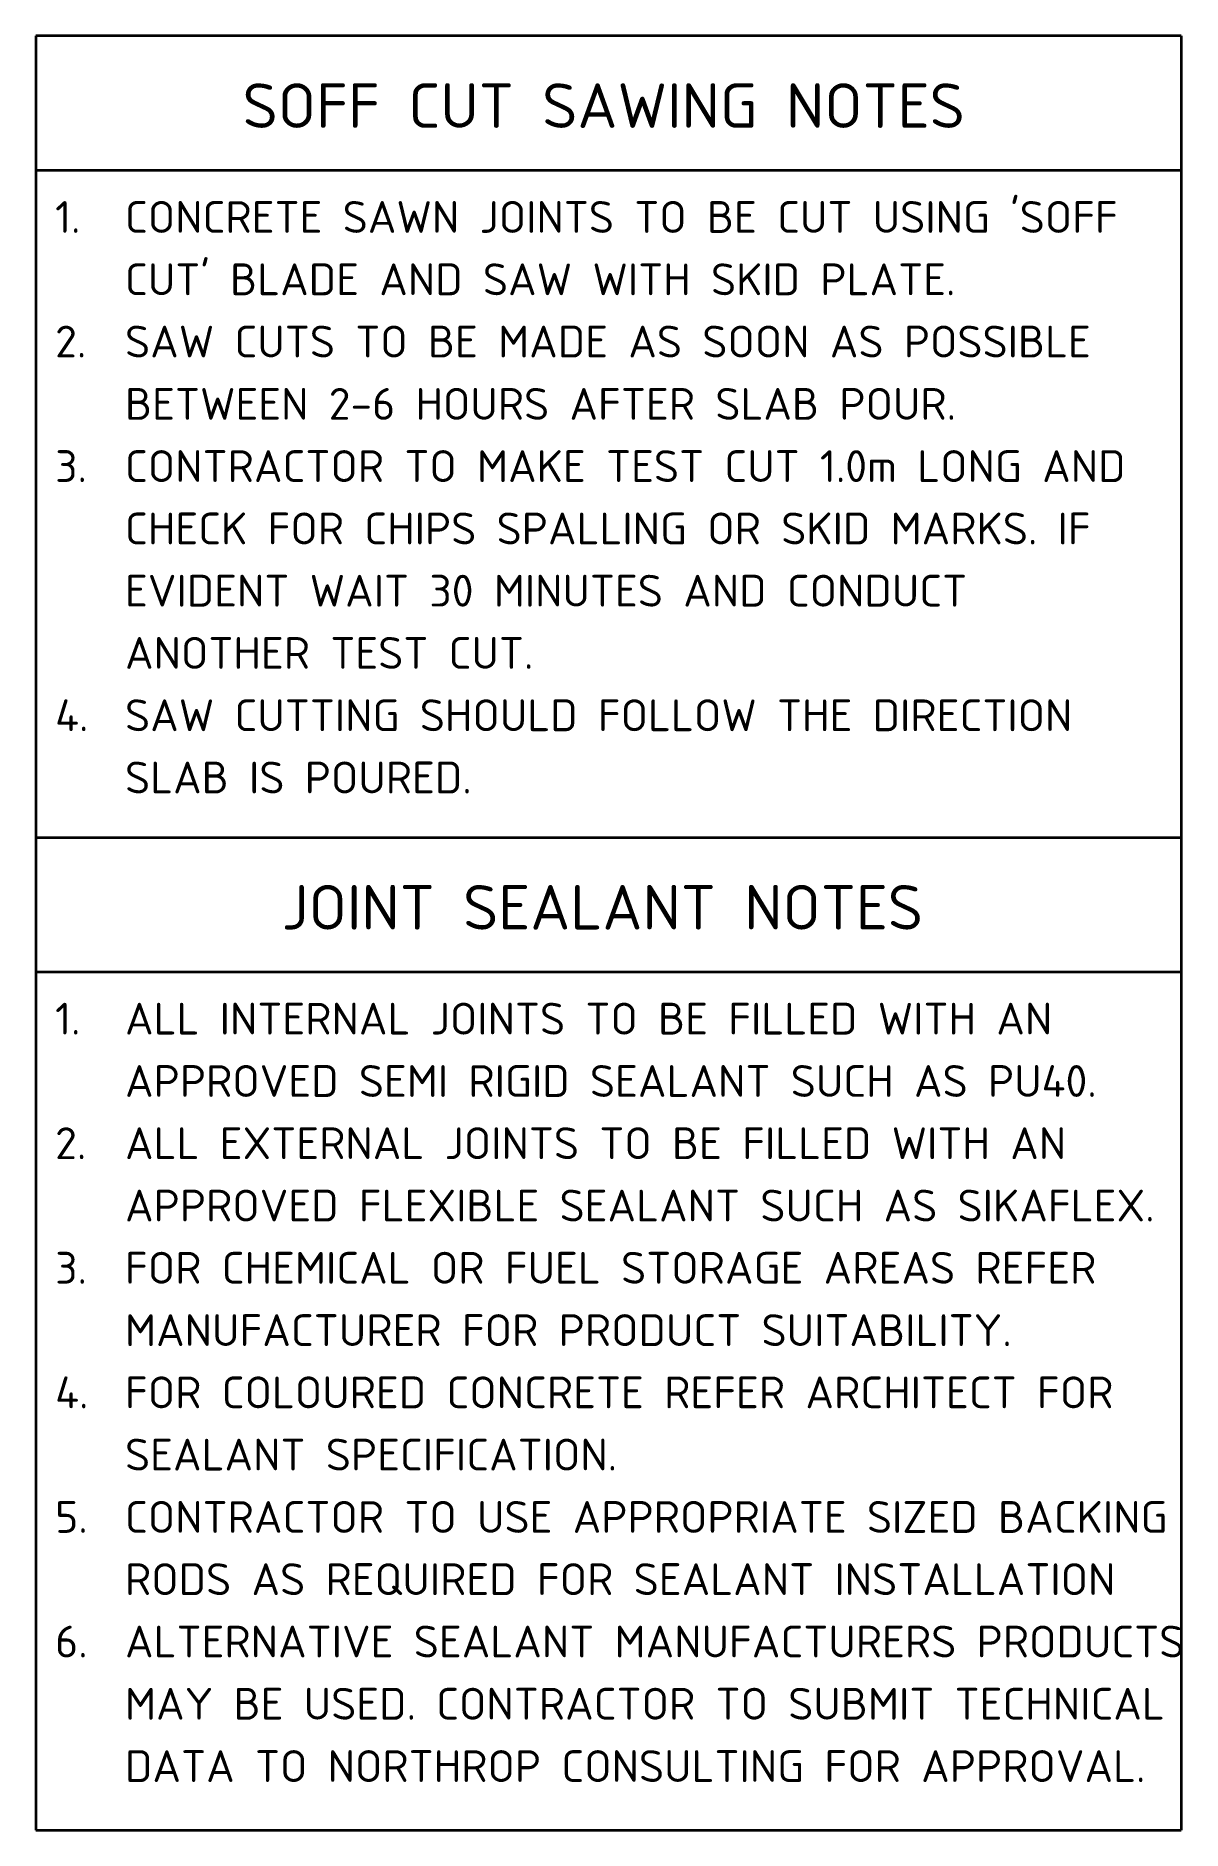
# Model space of a CAD drawing. Header units: millimetres. Extents: x 1405 to 26650, y -1062 to 5760.
# Drawn here: x 8515 to 9416, y -1062 to 348 of the extents above; entities that cross this region are included whole.
import ezdxf

# ---------------------------------------------------------------- set-up
doc = ezdxf.new("R2010")
doc.units = ezdxf.units.MM
doc.linetypes.add('Dash', pattern=[7, 5, -2])
for name, color, linetype, lineweight in [('A-000-T_TEXT', 231, 'Continuous', 13), ('A-010-M_LINE', 90, 'Continuous', 13), ('Z-200_P_REF_PLANE', 111, 'Dash', 13)]:
    doc.layers.add(name, color=color, linetype=linetype, lineweight=lineweight)
doc.styles.add('ISOCPEUR', font='isocpeur.ttf', dxfattribs={"height": 25})
doc.styles.add('ISOCPEUR_B', font='', dxfattribs={"height": 35})
doc.styles.get('ISOCPEUR_B').set_extended_font_data('ISOCPEUR', bold=True)

msp = doc.modelspace()

# ---------------------------------------------------------------- texts
at = {"layer": 'A-000-T_TEXT', "color": 7, "char_height": 35, "attachment_point": 1, "style": 'ISOCPEUR_B', "bg_fill": 3, "box_fill_scale": 1.25, "bg_fill_color": 256, "bg_fill_true_color": 13158600, "bg_fill_transparency": 0}
for s, insert, width in [('SOFF CUT SAWING NOTES', (8677.6, 310.7), 690.253), ('JOINT SEALANT NOTES', (8708.3, -319.3), 615.696)]:
    msp.add_mtext(s, dxfattribs=dict(at, insert=insert, width=width))
at = {"layer": 'A-000-T_TEXT', "color": 7, "lineweight": 18, "char_height": 25, "attachment_point": 1, "style": 'ISOCPEUR'}
for s, insert, width in [('1.', (8530.3, 218.2), 66.546), ("CONCRETE SAWN JOINTS TO BE CUT USING 'SOFF ", (8585.2, 218.2), 933.164), ("CUT' BLADE AND SAW WITH SKID PLATE.", (8585.2, 169.2), 768.818), ('2.', (8530.3, 120.3), 66.546), ('SAW CUTS TO BE MADE AS SOON AS POSSIBLE ', (8585.2, 120.3), 909.915), ('BETWEEN 2-6 HOURS AFTER SLAB POUR.', (8585.2, 71.3), 768.818), ('3.', (8530.3, 22.4), 66.546), ('CONTRACTOR TO MAKE TEST CUT 1.0m LONG AND ', (8585.2, 22.4), 940.379), ('CHECK FOR CHIPS SPALLING OR SKID MARKS. IF ', (8585.2, -26.6), 903.502), ('EVIDENT WAIT 30 MINUTES AND CONDUCT ', (8585.2, -75.5), 792.067), ('ANOTHER TEST CUT.', (8585.2, -124.4), 378.396), ('4.', (8530.3, -173.4), 66.546), ('SAW CUTTING SHOULD FOLLOW THE DIRECTION ', (8585.2, -173.4), 885.865), ('SLAB IS POURED.', (8585.2, -222.3), 317.468), ('1.', (8530.3, -411.8), 66.546), ('ALL INTERNAL JOINTS TO BE FILLED WITH AN ', (8585.2, -411.8), 872.236), ('APPROVED SEMI RIGID SEALANT SUCH AS PU40.', (8585.2, -460.8), 896.287), ('2.', (8530.3, -509.7), 66.546), ('ALL EXTERNAL JOINTS TO BE FILLED WITH AN ', (8585.2, -509.7), 888.27), ('APPROVED FLEXIBLE SEALANT SUCH AS SIKAFLEX.', (8585.2, -558.7), 957.215), ('3.', (8530.3, -607.6), 66.546), ('FOR CHEMICAL OR FUEL STORAGE AREAS REFER  ', (8585.2, -607.6), 934.768), ('MANUFACTURER FOR PRODUCT SUITABILITY.', (8585.2, -656.6), 813.713), ('4.', (8530.3, -705.5), 66.546), ('FOR COLOURED CONCRETE REFER ARCHITECT FOR ', (8585.2, -705.5), 928.354), ('SEALANT SPECIFICATION.', (8585.2, -754.4), 457.764), ('5.', (8530.3, -803.4), 66.546), ('CONTRACTOR TO USE APPROPRIATE SIZED BACKING ', (8585.2, -803.4), 977.257), ('RODS AS REQUIRED FOR SEALANT INSTALLATION', (8585.2, -852.3), 911.519), ('6.', (8530.3, -901.3), 66.546), ('ALTERNATIVE SEALANT MANUFACTURERS PRODUCTS ', (8585.2, -901.3), 982.869), ('MAY BE USED. CONTRACTOR TO SUBMIT TECHNICAL ', (8585.2, -950.2), 973.249), ('DATA TO NORTHROP CONSULTING FOR APPROVAL.', (8585.2, -999.2), 933.966)]:
    msp.add_mtext(s, dxfattribs=dict(at, insert=insert, width=width))

# ---------------------------------------------------------------- linework, layer by layer
at = {"layer": 'A-010-M_LINE', "lineweight": 35}
for p, q in [((8515.2, 348), (8515.2, -1062)), ((9415.2, 348), (8515.2, 348)), ((9415.2, 348), (9415.2, -1062)), ((9415.2, 242.2), (8515.2, 242.2)), ((8515.2, -282), (9415.2, -282)), ((9415.2, -387.8), (8515.2, -387.8)), ((8515.2, -1062), (9415.2, -1062))]:
    msp.add_line(p, q, dxfattribs=at)
at = {"layer": 'Z-200_P_REF_PLANE'}
for p, q in [((8515.2, 348), (9415.2, 348)), ((9415.2, -1062), (8515.2, -1062))]:
    msp.add_line(p, q, dxfattribs=at)

msp.set_redraw_order([(e.dxf.handle, doc.entitydb.next_handle()) for e in msp.query("TEXT MTEXT ATTDEF DIMENSION ARC_DIMENSION")])  # texts and dimensions are drawn at this point

doc.saveas('drawing.dxf')
